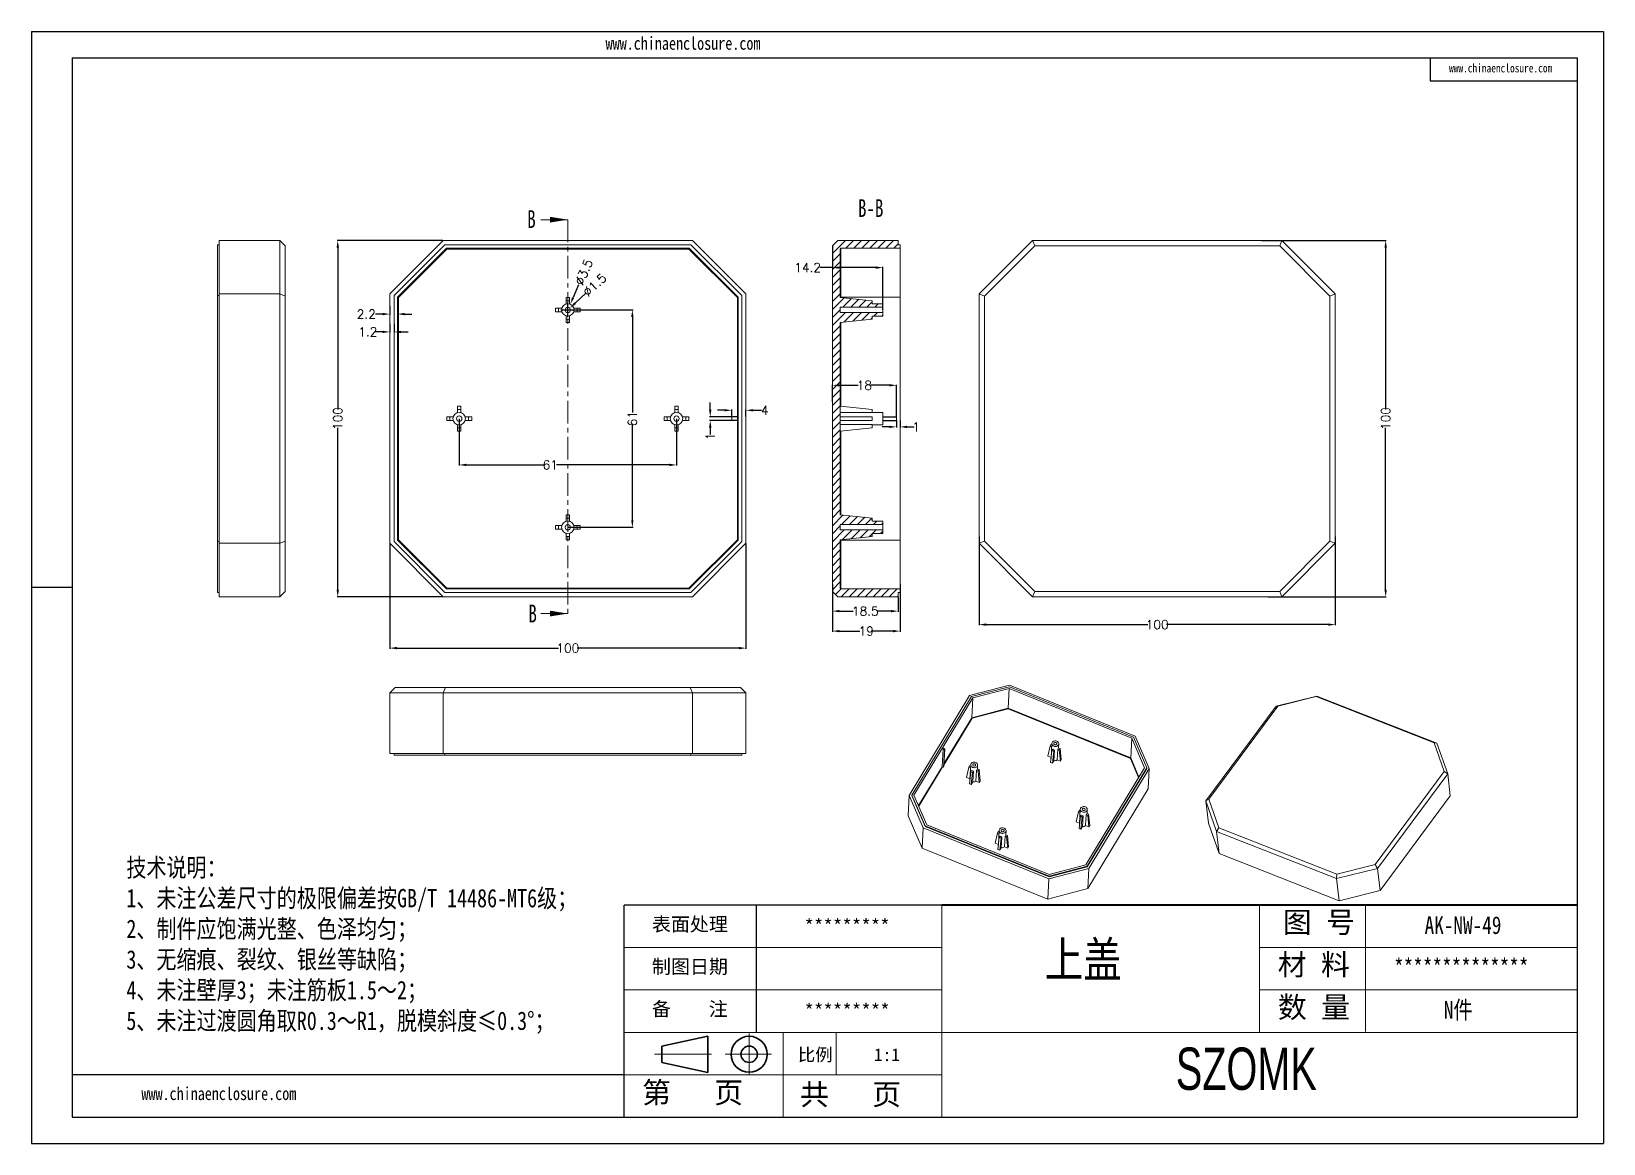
# Model space of a CAD drawing. Header units: inches. Extents: x 1584 to 2535, y 573 to 885.
# Drawn here: x 1584.3 to 2025.6, y 573 to 885 of the extents above; entities that cross this region are included whole.
import ezdxf

# ---------------------------------------------------------------- set-up
doc = ezdxf.new("R2010")
doc.units = ezdxf.units.IN
doc.linetypes.add('CENTER', pattern=[10.16, 6.35, -1.27, 1.27, -1.27])
doc.linetypes.add('CENTER2', pattern=[28.575, 19.05, -3.175, 3.175, -3.175])
doc.layers.add('10', color=7, linetype='Continuous')
doc.layers.add('文字', color=81, linetype='Continuous')
for name, color, linetype, lineweight in [('粗实线', 7, 'Continuous', 30), ('细实线', 3, 'Continuous', 9), ('细点划线', 2, 'CENTER2', 9)]:
    doc.layers.add(name, color=color, linetype=linetype, lineweight=lineweight)
doc.styles.add('SLDTEXTSTYLE6', font='TXT', dxfattribs={"width": 0.7})
doc.styles.get("Standard").update_dxf_attribs({"font": 'txt', "bigfont": 'gbcbig.shx'})
doc.styles.add('宋体', font='', dxfattribs={"width": 0.8, "height": 3.5})
doc.styles.add('长仿宋', font='', dxfattribs={"width": 0.7, "height": 4})
doc.styles.get('宋体').set_extended_font_data('SimSun')
doc.styles.get('长仿宋').set_extended_font_data('SimSun')
doc.dimstyles.new('2.5', dxfattribs={"dimtxt": 2.5, "dimasz": 2, "dimexe": 0.18, "dimexo": 0.0625, "dimgap": 0.09, "dimtad": 0, "dimdsep": 46, "dimtxsty": 'Standard', "dimcen": 2, "dimclrd": 3, "dimclre": 3, "dimadec": 0, "dimazin": 2, "dimtfac": 1, "dimtofl": 0, "dimtmove": 0, "dimatfit": 3, "dimfxl": 1, "dimtolj": 1, "dimtzin": 0, "dimarcsym": 0})

msp = doc.modelspace()

# ---------------------------------------------------------------- texts
at = {"color": 7, "linetype": 'Continuous', "char_height": 5, "attachment_point": 1, "style": 'SLDTEXTSTYLE6'}
for insert in [(1723.447, 834.872), (1723.778, 724.176)]:
    msp.add_mtext('B', dxfattribs=dict(at, insert=insert))
at = {"char_height": 3.90961, "width": 2222.03021, "attachment_point": 1}
for s, insert in [('{\\fSimHei|b0|i0|c134|p49;表面处理}', (1758.455, 636.454)), ('{\\fSimHei|b0|i0|c134|p49;*********}', (1801.276, 635.951)), ('{\\fSimHei|b0|i0|c134|p49;制图日期}', (1758.455, 624.566)), ('{\\fSimHei|b0|i0|c134|p49;备    注}', (1758.455, 612.677)), ('{\\fSimHei|b0|i0|c134|p49;*********}', (1801.276, 612.175))]:
    msp.add_mtext(s, dxfattribs=dict(at, insert=insert))
at = {"layer": '10', "color": 0, "insert": (1819.874, 837.957), "char_height": 5, "attachment_point": 2, "style": 'SLDTEXTSTYLE6'}
msp.add_mtext('B-B', dxfattribs=at)
at = {"layer": '文字', "color": 0, "attachment_point": 1, "style": '宋体'}
for s, insert, char_height, width in [('www.chinaenclosure.com', (1745.452, 883.522), 3.63249, 63.81928), ('www.chinaenclosure.com', (1982.225, 875.956), 2.42166, 42.54619), ('{\\H1.111x;技术说明：\\P1、未注公差尺寸的极限偏差按GB/T 14486-MT6级；\\P2、制件应饱满光整、色泽均匀；\\P3、无缩痕、裂纹、银丝等缺陷；\\P4、未注壁厚3；未注筋板1.5～2；\\P5、未注过渡圆角取R0.3～R1，脱模斜度≤0.3%%D；}', (1610.915, 653.002), 4.6438, 169.14288), ('{\\H1.111x;AK-NW-49}', (1975.378, 636.722), 4.45805, 51.54007), ('上盖', (1868.721, 629.565), 9.9068, 126.65459), ('{\\H1.111x;**************}', (1966.803, 624.834), 4.45805, 51.54007), ('{\\H1.111x;N件}', (1980.77, 612.946), 4.45805, 51.54007), ('www.chinaenclosure.com', (1615.138, 588.796), 3.63249, 63.81928)]:
    msp.add_mtext(s, dxfattribs=dict(at, insert=insert, char_height=char_height, width=width))
at = {"layer": '粗实线', "insert": (1905.537, 599.906), "char_height": 11.88813, "width": 133.31366, "attachment_point": 1, "style": '长仿宋'}
msp.add_mtext('{\\fSTXinwei|b0|i0|c134|p2;SZOMK}', dxfattribs=at)
at = {"layer": '细实线', "color": 7, "attachment_point": 1}
for s, insert, char_height, width in [('{\\fSimSun|b0|i0|c134|p54;图 号}', (1935.561, 638.023), 5.94407, 29.72033), ('{\\fSimSun|b0|i0|c134|p54;材 料   }', (1934.151, 626.135), 5.94407, 29.72033), ('{\\fSimSun|b0|i0|c134|p54;数 量}', (1934.18, 614.188), 5.94407, 26.85604), ('{\\fSimSun|b0|i0|c134|p54;比例}', (1799.443, 599.661), 3.56644, 15.65556), ('{\\fSimSun|b0|i0|c134|p54;1:1}', (1820.805, 599.661), 3.56644, 15.65556), ('{\\fSimSun|b0|i0|c134|p54;第   页}', (1755.704, 590.232), 5.94407, 44.5805), ('{\\fSimSun|b0|i0|c134|p54; 共   页}', (1796.01, 589.727), 5.94407, 44.5805)]:
    msp.add_mtext(s, dxfattribs=dict(at, insert=insert, char_height=char_height, width=width))

# ---------------------------------------------------------------- blocks, each defined once
blk = doc.blocks.new('*D42')
at = {"color": 3, "lineweight": -2}
for p, q in [((1684.86, 741.32), (1684.86, 711.8)), ((1784.86, 741.32), (1784.86, 711.8)), ((1686.86, 711.98), (1732.27, 711.98)), ((1782.86, 711.98), (1737.45, 711.98))]:
    blk.add_line(p, q, dxfattribs=at)
at = {"color": 3}
for points in [[(1686.86, 712.31), (1686.86, 711.65), (1684.86, 711.98)], [(1782.86, 712.31), (1782.86, 711.65), (1784.86, 711.98)]]:
    blk.add_solid(points, dxfattribs=at)
at = {"layer": 'Defpoints', "color": 0}
for p in [(1684.86, 741.38), (1784.86, 741.38), (1784.86, 711.98)]:
    blk.add_point(p, dxfattribs=at)
at = {"color": 0, "insert": (1734.86, 711.98), "char_height": 2.5, "attachment_point": 5}
blk.add_mtext('\\A1;100', dxfattribs=at)
blk = doc.blocks.new('*D43')
at = {"color": 3, "lineweight": -2}
for p, q in [((1699.8, 826.38), (1670.08, 826.38)), ((1670.26, 824.38), (1670.26, 778.97)), ((1670.26, 728.38), (1670.26, 773.79)), ((1699.8, 726.38), (1670.08, 726.38))]:
    blk.add_line(p, q, dxfattribs=at)
at = {"color": 3}
for points in [[(1669.93, 824.38), (1670.6, 824.38), (1670.26, 826.38)], [(1669.93, 728.38), (1670.6, 728.38), (1670.26, 726.38)]]:
    blk.add_solid(points, dxfattribs=at)
at = {"layer": 'Defpoints', "color": 0}
for p in [(1670.26, 826.38), (1699.86, 826.38), (1699.86, 726.38)]:
    blk.add_point(p, dxfattribs=at)
at = {"color": 0, "insert": (1670.26, 776.38), "char_height": 2.5, "attachment_point": 5, "rotation": 90}
blk.add_mtext('\\A1;100', dxfattribs=at)
blk = doc.blocks.new('*D44')
at = {"color": 3, "lineweight": -2}
for p, q in [((1684.86, 807.99), (1684.86, 805.53)), ((1687.06, 808.31), (1687.06, 805.53)), ((1682.86, 805.71), (1680.86, 805.71)), ((1689.06, 805.71), (1691.06, 805.71))]:
    blk.add_line(p, q, dxfattribs=at)
at = {"color": 3}
for points in [[(1682.86, 806.05), (1682.86, 805.38), (1684.86, 805.71)], [(1689.06, 806.05), (1689.06, 805.38), (1687.06, 805.71)]]:
    blk.add_solid(points, dxfattribs=at)
at = {"layer": 'Defpoints', "color": 0}
for p in [(1684.86, 808.05), (1687.06, 808.38), (1684.86, 805.71)]:
    blk.add_point(p, dxfattribs=at)
at = {"color": 0, "insert": (1678.27, 805.71), "char_height": 2.5, "attachment_point": 5}
blk.add_mtext('\\A1;2.2', dxfattribs=at)
blk = doc.blocks.new('*D45')
at = {"color": 3, "lineweight": -2}
for p, q in [((1682.86, 800.71), (1680.86, 800.71)), ((1684.86, 802.99), (1684.86, 800.53)), ((1686.06, 802.99), (1686.06, 800.53)), ((1688.06, 800.71), (1690.06, 800.71))]:
    blk.add_line(p, q, dxfattribs=at)
at = {"color": 3}
for points in [[(1682.86, 801.04), (1682.86, 800.38), (1684.86, 800.71)], [(1688.06, 801.04), (1688.06, 800.38), (1686.06, 800.71)]]:
    blk.add_solid(points, dxfattribs=at)
at = {"layer": 'Defpoints', "color": 0}
for p in [(1684.86, 803.05), (1684.86, 800.71), (1686.06, 803.05)]:
    blk.add_point(p, dxfattribs=at)
at = {"color": 0, "insert": (1678.69, 800.71), "char_height": 2.5, "attachment_point": 5}
blk.add_mtext('\\A1;1.2', dxfattribs=at)
blk = doc.blocks.new('*D46')
at = {"color": 3, "lineweight": -2}
for p, q in [((1704.36, 776.32), (1704.36, 763.21)), ((1765.36, 776.32), (1765.36, 763.21)), ((1706.36, 763.39), (1728.15, 763.39)), ((1763.36, 763.39), (1731.67, 763.39))]:
    blk.add_line(p, q, dxfattribs=at)
at = {"color": 3}
for points in [[(1706.36, 763.72), (1706.36, 763.06), (1704.36, 763.39)], [(1763.36, 763.72), (1763.36, 763.06), (1765.36, 763.39)]]:
    blk.add_solid(points, dxfattribs=at)
at = {"layer": 'Defpoints', "color": 0}
for p in [(1704.36, 776.38), (1765.36, 776.38), (1765.36, 763.39)]:
    blk.add_point(p, dxfattribs=at)
at = {"color": 0, "insert": (1729.91, 763.39), "char_height": 2.5, "attachment_point": 5}
blk.add_mtext('\\A1;61', dxfattribs=at)
blk = doc.blocks.new('*D47')
at = {"color": 3, "lineweight": -2}
for p, q in [((1734.92, 806.88), (1753.15, 806.88)), ((1752.97, 804.88), (1752.97, 778.14)), ((1752.97, 747.88), (1752.97, 774.63)), ((1734.92, 745.88), (1753.15, 745.88))]:
    blk.add_line(p, q, dxfattribs=at)
at = {"color": 3}
for points in [[(1752.63, 804.88), (1753.3, 804.88), (1752.97, 806.88)], [(1752.63, 747.88), (1753.3, 747.88), (1752.97, 745.88)]]:
    blk.add_solid(points, dxfattribs=at)
at = {"layer": 'Defpoints', "color": 0}
for p in [(1734.86, 806.88), (1752.97, 806.88), (1734.86, 745.88)]:
    blk.add_point(p, dxfattribs=at)
at = {"color": 0, "insert": (1752.97, 776.38), "char_height": 2.5, "attachment_point": 5, "rotation": 90}
blk.add_mtext('\\A1;61', dxfattribs=at)
blk = doc.blocks.new('*D48')
at = {"color": 3, "lineweight": -2}
for p, q in [((1737.85, 813.92), (1736.33, 810.33)), ((1734.86, 804.88), (1734.86, 808.88)), ((1732.86, 806.88), (1736.86, 806.88))]:
    blk.add_line(p, q, dxfattribs=at)
at = {"color": 3}
blk.add_solid([(1736.02, 810.46), (1736.63, 810.2), (1735.54, 808.49)], dxfattribs=at)
at = {"layer": 'Defpoints', "color": 0}
for p in [(1735.54, 808.49), (1734.17, 805.27)]:
    blk.add_point(p, dxfattribs=at)
at = {"color": 0, "insert": (1739.35, 817.46), "char_height": 2.5, "attachment_point": 5, "rotation": 66.9689}
blk.add_mtext('\\A1;∅3.5', dxfattribs=at)
blk = doc.blocks.new('*D49')
at = {"color": 3, "lineweight": -2}
for p, q in [((1734.86, 804.88), (1734.86, 808.88)), ((1739.89, 811.56), (1736.87, 808.76)), ((1732.86, 806.88), (1736.86, 806.88))]:
    blk.add_line(p, q, dxfattribs=at)
at = {"color": 3}
blk.add_solid([(1736.65, 809), (1737.1, 808.51), (1735.41, 807.39)], dxfattribs=at)
at = {"layer": 'Defpoints', "color": 0}
for p in [(1734.31, 806.37), (1735.41, 807.39)]:
    blk.add_point(p, dxfattribs=at)
at = {"color": 0, "insert": (1742.39, 813.89), "char_height": 2.5, "attachment_point": 5, "rotation": 42.9323}
blk.add_mtext('\\A1;∅1.5', dxfattribs=at)
blk = doc.blocks.new('*D50')
at = {"color": 3, "lineweight": -2}
for p, q in [((1809.11, 824.82), (1809.11, 818.58)), ((1809.11, 818.76), (1805.58, 818.76)), ((1821.31, 818.76), (1811.11, 818.76)), ((1823.31, 806.95), (1823.31, 818.94))]:
    blk.add_line(p, q, dxfattribs=at)
at = {"color": 3}
for points in [[(1811.11, 819.09), (1811.11, 818.42), (1809.11, 818.76)], [(1821.31, 819.09), (1821.31, 818.42), (1823.31, 818.76)]]:
    blk.add_solid(points, dxfattribs=at)
at = {"layer": 'Defpoints', "color": 0}
for p in [(1809.11, 824.88), (1823.31, 818.76), (1823.31, 806.88)]:
    blk.add_point(p, dxfattribs=at)
at = {"color": 0, "insert": (1802.16, 818.76), "char_height": 2.5, "attachment_point": 5}
blk.add_mtext('\\A1;14.2', dxfattribs=at)
blk = doc.blocks.new('*D51')
at = {"color": 3, "lineweight": -2}
for p, q in [((1809.11, 729.65), (1809.11, 722.18)), ((1827.61, 726.32), (1827.61, 722.18)), ((1811.11, 722.36), (1814.94, 722.36)), ((1825.61, 722.36), (1821.79, 722.36))]:
    blk.add_line(p, q, dxfattribs=at)
at = {"color": 3}
for points in [[(1811.11, 722.69), (1811.11, 722.03), (1809.11, 722.36)], [(1825.61, 722.69), (1825.61, 722.03), (1827.61, 722.36)]]:
    blk.add_solid(points, dxfattribs=at)
at = {"layer": 'Defpoints', "color": 0}
for p in [(1809.11, 729.72), (1827.61, 726.38), (1827.61, 722.36)]:
    blk.add_point(p, dxfattribs=at)
at = {"color": 0, "insert": (1818.36, 722.36), "char_height": 2.5, "attachment_point": 5}
blk.add_mtext('\\A1;18.5', dxfattribs=at)
blk = doc.blocks.new('*D52')
at = {"color": 3, "lineweight": -2}
for p, q in [((1809.11, 729.89), (1809.11, 716.57)), ((1828.11, 729.89), (1828.11, 716.57)), ((1811.11, 716.75), (1816.86, 716.75)), ((1826.11, 716.75), (1820.37, 716.75))]:
    blk.add_line(p, q, dxfattribs=at)
at = {"color": 3}
for points in [[(1811.11, 717.08), (1811.11, 716.41), (1809.11, 716.75)], [(1826.11, 717.08), (1826.11, 716.41), (1828.11, 716.75)]]:
    blk.add_solid(points, dxfattribs=at)
at = {"layer": 'Defpoints', "color": 0}
for p in [(1809.11, 729.95), (1828.11, 729.95), (1809.11, 716.75)]:
    blk.add_point(p, dxfattribs=at)
at = {"color": 0, "insert": (1818.61, 716.75), "char_height": 2.5, "attachment_point": 5}
blk.add_mtext('\\A1;19', dxfattribs=at)
blk = doc.blocks.new('*D53')
at = {"color": 3, "lineweight": -2}
for p, q in [((1850.31, 743.31), (1850.31, 718.39)), ((1950.31, 743.31), (1950.31, 718.39)), ((1852.31, 718.57), (1897.72, 718.57)), ((1948.31, 718.57), (1902.9, 718.57))]:
    blk.add_line(p, q, dxfattribs=at)
at = {"color": 3}
for points in [[(1852.31, 718.91), (1852.31, 718.24), (1850.31, 718.57)], [(1948.31, 718.91), (1948.31, 718.24), (1950.31, 718.57)]]:
    blk.add_solid(points, dxfattribs=at)
at = {"layer": 'Defpoints', "color": 0}
for p in [(1850.31, 743.37), (1950.31, 743.37), (1950.31, 718.57)]:
    blk.add_point(p, dxfattribs=at)
at = {"color": 0, "insert": (1900.31, 718.57), "char_height": 2.5, "attachment_point": 5}
blk.add_mtext('\\A1;100', dxfattribs=at)
blk = doc.blocks.new('*D54')
at = {"color": 3, "lineweight": -2}
for p, q in [((1929.6, 826.38), (1964.62, 826.38)), ((1964.44, 824.38), (1964.44, 778.97)), ((1964.44, 728.38), (1964.44, 773.79)), ((1931.32, 726.38), (1964.62, 726.38))]:
    blk.add_line(p, q, dxfattribs=at)
at = {"color": 3}
for points in [[(1964.11, 824.38), (1964.78, 824.38), (1964.44, 826.38)], [(1964.11, 728.38), (1964.78, 728.38), (1964.44, 726.38)]]:
    blk.add_solid(points, dxfattribs=at)
at = {"layer": 'Defpoints', "color": 0}
for p in [(1929.54, 826.38), (1964.44, 826.38), (1931.26, 726.38)]:
    blk.add_point(p, dxfattribs=at)
at = {"color": 0, "insert": (1964.44, 776.38), "char_height": 2.5, "attachment_point": 5, "rotation": 90}
blk.add_mtext('\\A1;100', dxfattribs=at)
blk = doc.blocks.new('*D86')
at = {"color": 3, "lineweight": -2}
for p, q in [((1780.8, 776.88), (1774.65, 776.88)), ((1774.83, 778.88), (1774.83, 780.88)), ((1780.8, 775.88), (1774.65, 775.88)), ((1774.83, 773.88), (1774.83, 771.88))]:
    blk.add_line(p, q, dxfattribs=at)
at = {"color": 3}
for points in [[(1774.5, 778.88), (1775.16, 778.88), (1774.83, 776.88)], [(1774.5, 773.88), (1775.16, 773.88), (1774.83, 775.88)]]:
    blk.add_solid(points, dxfattribs=at)
at = {"layer": 'Defpoints', "color": 0}
for p in [(1774.83, 776.88), (1780.86, 776.88), (1780.86, 775.88)]:
    blk.add_point(p, dxfattribs=at)
at = {"color": 0, "insert": (1774.83, 771.38), "char_height": 2.5, "attachment_point": 5, "rotation": 90}
blk.add_mtext('\\A1;1', dxfattribs=at)
blk = doc.blocks.new('*D87')
at = {"color": 3, "lineweight": -2}
for p, q in [((1778.86, 778.72), (1776.86, 778.72)), ((1780.86, 776.95), (1780.86, 778.9)), ((1784.86, 776.95), (1784.86, 778.9)), ((1786.86, 778.72), (1789.22, 778.72))]:
    blk.add_line(p, q, dxfattribs=at)
at = {"color": 3}
for points in [[(1778.86, 779.05), (1778.86, 778.39), (1780.86, 778.72)], [(1786.86, 779.05), (1786.86, 778.39), (1784.86, 778.72)]]:
    blk.add_solid(points, dxfattribs=at)
at = {"layer": 'Defpoints', "color": 0}
for p in [(1780.86, 776.88), (1784.86, 778.72), (1784.86, 776.88)]:
    blk.add_point(p, dxfattribs=at)
at = {"color": 0, "insert": (1790.15, 778.72), "char_height": 2.5, "attachment_point": 5}
blk.add_mtext('\\A1;4', dxfattribs=at)
blk = doc.blocks.new('*D88')
at = {"color": 3, "lineweight": -2}
for p, q in [((1809.11, 781.1), (1809.11, 785.9)), ((1811.11, 785.72), (1816.36, 785.72)), ((1825.11, 785.72), (1819.87, 785.72)), ((1827.11, 776.95), (1827.11, 785.9))]:
    blk.add_line(p, q, dxfattribs=at)
at = {"color": 3}
for points in [[(1811.11, 786.06), (1811.11, 785.39), (1809.11, 785.72)], [(1825.11, 786.06), (1825.11, 785.39), (1827.11, 785.72)]]:
    blk.add_solid(points, dxfattribs=at)
at = {"layer": 'Defpoints', "color": 0}
for p in [(1809.11, 785.72), (1809.11, 781.04), (1827.11, 776.88)]:
    blk.add_point(p, dxfattribs=at)
at = {"color": 0, "insert": (1818.11, 785.72), "char_height": 2.5, "attachment_point": 5}
blk.add_mtext('\\A1;18', dxfattribs=at)
blk = doc.blocks.new('*D89')
at = {"color": 3, "lineweight": -2}
for p, q in [((1825.11, 774.06), (1823.11, 774.06)), ((1827.11, 775.82), (1827.11, 773.88)), ((1828.11, 775.82), (1828.11, 773.88)), ((1830.11, 774.06), (1832.11, 774.06))]:
    blk.add_line(p, q, dxfattribs=at)
at = {"color": 3}
for points in [[(1825.11, 774.39), (1825.11, 773.73), (1827.11, 774.06)], [(1830.11, 774.39), (1830.11, 773.73), (1828.11, 774.06)]]:
    blk.add_solid(points, dxfattribs=at)
at = {"layer": 'Defpoints', "color": 0}
for p in [(1827.11, 775.88), (1828.11, 775.88), (1828.11, 774.06)]:
    blk.add_point(p, dxfattribs=at)
at = {"color": 0, "insert": (1832.62, 774.06), "char_height": 2.5, "attachment_point": 5}
blk.add_mtext('\\A1;1', dxfattribs=at)

# ---------------------------------------------------------------- dimensions: what is measured, and where the dimension line sits
for base, p1, p2, picture, middle in [((1670.264, 826.383), (1699.859, 726.383), (1699.859, 826.383), '*D43', (1670.264, 776.383)), ((1964.442, 826.383), (1931.26, 726.383), (1929.54, 826.383), '*D54', (1964.442, 776.383)), ((1752.965, 806.883), (1734.859, 745.883), (1734.859, 806.883), '*D47', (1752.965, 776.383))]:
    dim = msp.add_linear_dim(base=base, p1=p1, p2=p2, angle=90, dimstyle='2.5')
    dim.commit()
    dim.dimension.update_dxf_attribs({"geometry": picture, "text_midpoint": middle})
for p1, p2, picture, middle in [((1734.174, 805.273), (1735.544, 808.494), '*D48', (1739.354, 817.456)), ((1734.31, 806.373), (1735.408, 807.394), '*D49', (1742.392, 813.892))]:
    dim = msp.add_diameter_dim_2p(p1=p1, p2=p2, dimstyle='2.5')
    dim.commit()
    dim.dimension.update_dxf_attribs({"geometry": picture, "text_midpoint": middle, "dimtype": 163})
for base, p1, p2, picture, middle in [((1823.313, 818.758), (1809.113, 824.883), (1823.313, 806.883), '*D50', (1802.156, 818.758)), ((1784.859, 778.721), (1780.859, 776.883), (1784.859, 776.883), '*D87', (1790.147, 778.721)), ((1765.359, 763.39), (1704.359, 776.383), (1765.359, 776.383), '*D46', (1729.909, 763.39))]:
    dim = msp.add_linear_dim(base=base, p1=p1, p2=p2, dimstyle='2.5')
    dim.commit()
    dim.dimension.update_dxf_attribs({"geometry": picture, "text_midpoint": middle, "dimtype": 160})
for base, p1, p2, picture, middle in [((1684.859, 805.714), (1687.059, 808.375), (1684.859, 808.051), '*D44', (1678.269, 805.714)), ((1684.859, 800.711), (1686.059, 803.053), (1684.859, 803.053), '*D45', (1678.686, 800.711)), ((1809.113, 785.723), (1827.113, 776.883), (1809.113, 781.038), '*D88', (1818.113, 785.723)), ((1828.113, 774.06), (1827.113, 775.883), (1828.113, 775.883), '*D89', (1832.62, 774.06)), ((1950.31, 718.574), (1850.31, 743.375), (1950.31, 743.375), '*D53', (1900.31, 718.574)), ((1784.859, 711.979), (1684.859, 741.383), (1784.859, 741.383), '*D42', (1734.859, 711.979)), ((1809.113, 716.746), (1828.113, 729.949), (1809.113, 729.949), '*D52', (1818.613, 716.746)), ((1827.613, 722.36), (1809.113, 729.716), (1827.613, 726.383), '*D51', (1818.363, 722.36))]:
    dim = msp.add_linear_dim(base=base, p1=p1, p2=p2, dimstyle='2.5')
    dim.commit()
    dim.dimension.update_dxf_attribs({"geometry": picture, "text_midpoint": middle})
dim = msp.add_linear_dim(base=(1774.828, 776.883), p1=(1780.859, 775.883), p2=(1780.859, 776.883), angle=90, dimstyle='2.5')
dim.commit()
dim.dimension.update_dxf_attribs({"geometry": '*D86', "text_midpoint": (1774.828, 771.377), "dimtype": 160})

# ---------------------------------------------------------------- hatches: boundary and pattern name
at = {"linetype": 'Continuous', "lineweight": 0}
h = msp.add_hatch(dxfattribs=at)
h.set_pattern_fill('ANSI31', color=4, scale=0.5, style=0)
h.set_pattern_definition([(45, (30.957, -61.9507), (-1.122532, 1.122532), [])])
h.paths.add_polyline_path([(1823.313, 808.633), (1820.313, 808.633), (1820.313, 809.472), (1811.313, 810.383), (1811.313, 823.972), (1811.524, 824.183), (1828.113, 824.183), (1828.113, 825.183), (1827.613, 825.183), (1827.613, 826.383), (1810.613, 826.383), (1809.113, 824.883), (1809.113, 727.883), (1810.613, 726.383), (1827.613, 726.383), (1827.613, 727.583), (1828.113, 727.583), (1828.113, 728.583), (1811.524, 728.583), (1811.313, 728.795), (1811.313, 742.383), (1820.313, 743.295), (1820.313, 744.133), (1823.313, 744.133), (1823.313, 745.133), (1811.313, 745.133), (1811.313, 746.633), (1823.313, 746.633), (1823.313, 747.633), (1820.313, 747.633), (1820.313, 748.472), (1811.313, 749.383), (1811.313, 803.383), (1820.313, 804.295), (1820.313, 805.133), (1823.313, 805.133), (1823.313, 806.133), (1811.313, 806.133), (1811.313, 807.633), (1823.313, 807.633)], flags=0)

# ---------------------------------------------------------------- linework, layer by layer
for p, q in [((1584.268, 885.02), (2025.615, 885.02)), ((1584.268, 885.02), (1584.268, 572.957)), ((2025.615, 885.02), (2025.615, 572.957)), ((1595.689, 877.59), (2018.185, 877.59)), ((1595.689, 877.59), (1595.689, 580.387)), ((1976.907, 877.59), (1976.907, 871.14)), ((2018.185, 877.59), (2018.185, 580.387)), ((1976.907, 871.14), (2018.185, 871.14)), ((1782.448, 776.883), (1780.859, 776.883)), ((1823.313, 776.883), (1827.113, 776.883)), ((1782.448, 775.883), (1780.859, 775.883)), ((1823.313, 775.883), (1827.113, 775.883)), ((1595.689, 728.988), (1584.268, 728.988)), ((1584.268, 717.431), (1584.268, 572.957)), ((1839.863, 639.827), (1750.702, 639.827)), ((1750.702, 580.387), (1750.702, 639.827)), ((1787.853, 604.163), (1787.853, 639.827)), ((1750.702, 592.275), (1595.689, 592.275)), ((1595.689, 580.387), (2018.185, 580.387)), ((1584.268, 572.957), (2025.615, 572.957)), ((1584.268, 572.957), (1788.596, 572.957))]:
    msp.add_line(p, q)
at = {"color": 7, "linetype": 'Continuous', "lineweight": 0}
for p, q in [((1727.259, 832.205), (1734.859, 832.205)), ((1727.259, 721.675), (1734.859, 721.675))]:
    msp.add_line(p, q, dxfattribs=at)
at = {"color": 1, "linetype": 'CENTER', "lineweight": 0}
msp.add_line((1734.859, 832.205), (1734.859, 721.675), dxfattribs=at)
at = {"color": 7, "linetype": 'Continuous', "lineweight": 15}
for p, q in [((1637.004, 826.383), (1654.004, 826.383)), ((1637.004, 811.383), (1637.004, 826.383)), ((1654.004, 811.383), (1654.004, 826.383)), ((1654.004, 826.383), (1655.504, 824.883)), ((1699.859, 826.383), (1684.859, 811.383)), ((1769.859, 826.383), (1699.859, 826.383)), ((1784.859, 811.383), (1769.859, 826.383)), ((1810.613, 826.383), (1809.113, 824.883)), ((1810.613, 826.383), (1827.613, 826.383)), ((1827.613, 825.183), (1827.613, 826.383)), ((1850.31, 811.383), (1865.31, 826.383)), ((1865.31, 826.383), (1865.932, 824.883)), ((1865.31, 826.383), (1935.31, 826.383)), ((1935.31, 826.383), (1934.689, 824.883)), ((1935.31, 826.383), (1950.31, 811.383)), ((1637.004, 825.183), (1636.504, 825.183)), ((1636.504, 810.886), (1636.504, 825.183)), ((1655.504, 824.883), (1655.504, 810.762)), ((1700.356, 825.183), (1686.059, 810.886)), ((1700.77, 824.183), (1687.059, 810.472)), ((1687.27, 810.385), (1700.858, 823.972)), ((1769.362, 825.183), (1700.356, 825.183)), ((1768.948, 824.183), (1700.77, 824.183)), ((1700.77, 824.183), (1700.858, 823.972)), ((1700.858, 823.972), (1768.86, 823.972)), ((1768.948, 824.183), (1768.86, 823.972)), ((1768.86, 823.972), (1782.448, 810.385)), ((1782.659, 810.472), (1768.948, 824.183)), ((1783.659, 810.886), (1769.362, 825.183)), ((1809.113, 824.883), (1809.113, 727.883)), ((1811.524, 824.183), (1811.313, 823.972)), ((1811.313, 823.972), (1811.313, 810.383)), ((1811.524, 824.183), (1828.113, 824.183)), ((1811.524, 810.472), (1811.524, 824.183)), ((1828.113, 825.183), (1827.613, 825.183)), ((1828.113, 825.183), (1828.113, 824.183)), ((1828.113, 810.472), (1828.113, 824.183)), ((1865.932, 824.883), (1851.81, 810.762)), ((1934.689, 824.883), (1865.932, 824.883)), ((1948.81, 810.762), (1934.689, 824.883)), ((1637.004, 810.886), (1636.504, 810.886)), ((1636.504, 741.88), (1636.504, 810.886)), ((1637.004, 811.383), (1654.004, 811.383)), ((1637.004, 741.383), (1637.004, 811.383)), ((1655.504, 810.762), (1654.004, 811.383)), ((1654.004, 741.383), (1654.004, 811.383)), ((1655.504, 810.762), (1655.504, 742.005)), ((1684.859, 811.383), (1684.859, 741.383)), ((1686.059, 810.886), (1686.059, 741.88)), ((1687.059, 810.472), (1687.059, 742.295)), ((1687.059, 810.472), (1687.27, 810.385)), ((1687.27, 742.382), (1687.27, 810.385)), ((1735.359, 810.383), (1734.359, 810.383)), ((1734.359, 809.472), (1734.359, 810.383)), ((1734.359, 809.472), (1735.359, 809.472)), ((1734.359, 809.472), (1734.359, 808.56)), ((1735.359, 809.472), (1735.359, 810.383)), ((1735.359, 808.56), (1735.359, 809.472)), ((1782.448, 810.385), (1782.659, 810.472)), ((1782.448, 810.385), (1782.448, 742.382)), ((1782.659, 742.295), (1782.659, 810.472)), ((1783.659, 741.88), (1783.659, 810.886)), ((1784.859, 741.383), (1784.859, 811.383)), ((1811.313, 810.385), (1811.524, 810.472)), ((1811.313, 810.383), (1820.313, 809.472)), ((1828.113, 810.472), (1811.524, 810.472)), ((1811.524, 810.362), (1811.524, 810.472)), ((1820.313, 808.633), (1820.313, 809.472)), ((1820.313, 808.633), (1823.313, 808.633)), ((1823.313, 807.633), (1823.313, 808.633)), ((1828.113, 742.295), (1828.113, 810.472)), ((1850.31, 741.383), (1850.31, 811.383)), ((1851.81, 810.762), (1850.31, 811.383)), ((1851.81, 810.762), (1851.81, 742.005)), ((1950.31, 811.383), (1948.81, 810.762)), ((1948.81, 742.005), (1948.81, 810.762)), ((1950.31, 811.383), (1950.31, 741.383)), ((1731.359, 807.383), (1731.359, 806.383)), ((1732.27, 807.383), (1731.359, 807.383)), ((1732.27, 806.383), (1731.359, 806.383)), ((1732.27, 806.383), (1732.27, 807.383)), ((1733.182, 807.383), (1732.27, 807.383)), ((1732.27, 806.383), (1733.182, 806.383)), ((1734.359, 805.206), (1734.359, 804.295)), ((1735.359, 804.295), (1734.359, 804.295)), ((1734.359, 804.295), (1734.359, 803.383)), ((1734.359, 803.383), (1735.359, 803.383)), ((1735.359, 804.295), (1735.359, 805.206)), ((1735.359, 804.295), (1735.359, 803.383)), ((1737.448, 807.383), (1736.536, 807.383)), ((1736.536, 806.383), (1737.448, 806.383)), ((1737.448, 807.383), (1737.448, 806.383)), ((1737.448, 807.383), (1738.359, 807.383)), ((1737.448, 806.383), (1738.359, 806.383)), ((1738.359, 806.383), (1738.359, 807.383)), ((1811.313, 807.633), (1823.313, 807.633)), ((1811.313, 807.633), (1811.313, 806.133)), ((1823.313, 806.133), (1811.313, 806.133)), ((1820.313, 804.295), (1811.313, 803.383)), ((1811.313, 803.383), (1811.313, 749.383)), ((1811.524, 779.862), (1811.524, 803.405)), ((1823.313, 805.133), (1820.313, 805.133)), ((1820.313, 804.295), (1820.313, 805.133)), ((1823.313, 806.133), (1823.313, 807.633)), ((1823.313, 805.133), (1823.313, 806.133)), ((1700.859, 776.883), (1700.859, 775.883)), ((1701.77, 776.883), (1700.859, 776.883)), ((1701.77, 775.883), (1701.77, 776.883)), ((1702.682, 776.883), (1701.77, 776.883)), ((1704.859, 779.883), (1703.859, 779.883)), ((1703.859, 778.972), (1703.859, 779.883)), ((1703.859, 778.972), (1703.859, 778.06)), ((1703.859, 778.972), (1704.859, 778.972)), ((1704.859, 778.972), (1704.859, 779.883)), ((1704.859, 778.06), (1704.859, 778.972)), ((1706.948, 776.883), (1706.036, 776.883)), ((1706.948, 776.883), (1706.948, 775.883)), ((1706.948, 776.883), (1707.859, 776.883)), ((1707.859, 775.883), (1707.859, 776.883)), ((1761.859, 776.883), (1761.859, 775.883)), ((1762.77, 776.883), (1761.859, 776.883)), ((1762.77, 775.883), (1762.77, 776.883)), ((1763.682, 776.883), (1762.77, 776.883)), ((1764.859, 778.972), (1764.859, 779.883)), ((1765.859, 779.883), (1764.859, 779.883)), ((1764.859, 778.972), (1765.859, 778.972)), ((1764.859, 778.972), (1764.859, 778.06)), ((1765.859, 778.972), (1765.859, 779.883)), ((1765.859, 778.06), (1765.859, 778.972)), ((1767.948, 776.883), (1767.036, 776.883)), ((1767.948, 776.883), (1767.948, 775.883)), ((1767.948, 776.883), (1768.859, 776.883)), ((1768.859, 775.883), (1768.859, 776.883)), ((1780.859, 775.883), (1780.859, 776.883)), ((1820.313, 778.972), (1811.313, 779.883)), ((1811.313, 778.06), (1820.313, 778.06)), ((1820.313, 776.883), (1811.313, 776.883)), ((1820.313, 778.972), (1820.313, 778.06)), ((1823.313, 778.133), (1820.313, 778.133)), ((1820.313, 775.883), (1820.313, 776.883)), ((1823.313, 778.133), (1823.313, 774.633)), ((1827.113, 775.883), (1827.113, 776.883)), ((1701.77, 775.883), (1700.859, 775.883)), ((1701.77, 775.883), (1702.682, 775.883)), ((1703.859, 774.706), (1703.859, 773.795)), ((1704.859, 773.795), (1703.859, 773.795)), ((1703.859, 773.795), (1703.859, 772.883)), ((1703.859, 772.883), (1704.859, 772.883)), ((1704.859, 773.795), (1704.859, 774.706)), ((1704.859, 773.795), (1704.859, 772.883)), ((1706.036, 775.883), (1706.948, 775.883)), ((1706.948, 775.883), (1707.859, 775.883)), ((1762.77, 775.883), (1761.859, 775.883)), ((1762.77, 775.883), (1763.682, 775.883)), ((1764.859, 774.706), (1764.859, 773.795)), ((1765.859, 773.795), (1764.859, 773.795)), ((1764.859, 773.795), (1764.859, 772.883)), ((1764.859, 772.883), (1765.859, 772.883)), ((1765.859, 773.795), (1765.859, 774.706)), ((1765.859, 773.795), (1765.859, 772.883)), ((1767.036, 775.883), (1767.948, 775.883)), ((1767.948, 775.883), (1768.859, 775.883)), ((1820.313, 775.883), (1811.313, 775.883)), ((1820.313, 774.706), (1811.313, 774.706)), ((1820.313, 773.795), (1811.313, 772.883)), ((1811.524, 749.362), (1811.524, 772.905)), ((1820.313, 774.706), (1820.313, 773.795)), ((1820.313, 774.633), (1823.313, 774.633)), ((1731.359, 746.383), (1731.359, 745.383)), ((1732.27, 746.383), (1731.359, 746.383)), ((1733.182, 746.383), (1732.27, 746.383)), ((1732.27, 745.383), (1732.27, 746.383)), ((1734.359, 748.472), (1734.359, 749.383)), ((1735.359, 749.383), (1734.359, 749.383)), ((1734.359, 748.472), (1735.359, 748.472)), ((1734.359, 748.472), (1734.359, 747.56)), ((1735.359, 748.472), (1735.359, 749.383)), ((1735.359, 747.56), (1735.359, 748.472)), ((1737.448, 746.383), (1736.536, 746.383)), ((1737.448, 746.383), (1737.448, 745.383)), ((1737.448, 746.383), (1738.359, 746.383)), ((1738.359, 745.383), (1738.359, 746.383)), ((1811.313, 749.383), (1820.313, 748.472)), ((1811.313, 746.633), (1823.313, 746.633)), ((1811.313, 746.633), (1811.313, 745.133)), ((1820.313, 747.633), (1820.313, 748.472)), ((1820.313, 747.633), (1823.313, 747.633)), ((1823.313, 746.633), (1823.313, 747.633)), ((1823.313, 745.133), (1823.313, 746.633)), ((1637.004, 741.88), (1636.504, 741.88)), ((1636.504, 727.583), (1636.504, 741.88)), ((1655.504, 742.005), (1654.004, 741.383)), ((1655.504, 742.005), (1655.504, 727.883)), ((1686.059, 741.88), (1700.356, 727.583)), ((1687.059, 742.295), (1687.27, 742.382)), ((1687.059, 742.295), (1700.77, 728.583)), ((1700.858, 728.795), (1687.27, 742.382)), ((1732.27, 745.383), (1731.359, 745.383)), ((1732.27, 745.383), (1733.182, 745.383)), ((1734.359, 744.206), (1734.359, 743.295)), ((1735.359, 743.295), (1734.359, 743.295)), ((1734.359, 743.295), (1734.359, 742.383)), ((1734.359, 742.383), (1735.359, 742.383)), ((1735.359, 743.295), (1735.359, 744.206)), ((1735.359, 743.295), (1735.359, 742.383)), ((1736.536, 745.383), (1737.448, 745.383)), ((1737.448, 745.383), (1738.359, 745.383)), ((1782.448, 742.382), (1768.86, 728.795)), ((1768.948, 728.583), (1782.659, 742.295)), ((1769.362, 727.583), (1783.659, 741.88)), ((1782.448, 742.382), (1782.659, 742.295)), ((1823.313, 745.133), (1811.313, 745.133)), ((1820.313, 743.295), (1811.313, 742.383)), ((1811.313, 742.383), (1811.313, 728.795)), ((1811.313, 742.382), (1811.524, 742.295)), ((1811.524, 742.295), (1811.524, 742.405)), ((1811.524, 728.583), (1811.524, 742.295)), ((1828.113, 742.295), (1811.524, 742.295)), ((1823.313, 744.133), (1820.313, 744.133)), ((1820.313, 743.295), (1820.313, 744.133)), ((1823.313, 744.133), (1823.313, 745.133)), ((1828.113, 728.583), (1828.113, 742.295)), ((1851.81, 742.005), (1850.31, 741.383)), ((1851.81, 742.005), (1865.932, 727.883)), ((1934.689, 727.883), (1948.81, 742.005)), ((1950.31, 741.383), (1948.81, 742.005)), ((1637.004, 741.383), (1654.004, 741.383)), ((1637.004, 726.383), (1637.004, 741.383)), ((1654.004, 726.383), (1654.004, 741.383)), ((1684.859, 741.383), (1699.859, 726.383)), ((1769.859, 726.383), (1784.859, 741.383)), ((1865.31, 726.383), (1850.31, 741.383)), ((1950.31, 741.383), (1935.31, 726.383)), ((1700.858, 728.795), (1700.77, 728.583)), ((1700.77, 728.583), (1768.948, 728.583)), ((1768.86, 728.795), (1700.858, 728.795)), ((1768.86, 728.795), (1768.948, 728.583)), ((1811.313, 728.795), (1811.524, 728.583)), ((1828.113, 728.583), (1811.524, 728.583)), ((1828.113, 728.583), (1828.113, 727.583)), ((1637.004, 727.583), (1636.504, 727.583)), ((1637.004, 726.383), (1654.004, 726.383)), ((1655.504, 727.883), (1654.004, 726.383)), ((1699.859, 726.383), (1769.859, 726.383)), ((1700.356, 727.583), (1769.362, 727.583)), ((1809.113, 727.883), (1810.613, 726.383)), ((1827.613, 726.383), (1810.613, 726.383)), ((1827.613, 727.583), (1828.113, 727.583)), ((1827.613, 726.383), (1827.613, 727.583)), ((1865.932, 727.883), (1865.31, 726.383)), ((1935.31, 726.383), (1865.31, 726.383)), ((1865.932, 727.883), (1934.689, 727.883)), ((1934.689, 727.883), (1935.31, 726.383)), ((1684.859, 699.43), (1686.359, 700.93)), ((1699.859, 699.43), (1684.859, 699.43)), ((1684.859, 682.43), (1684.859, 699.43)), ((1686.359, 700.93), (1700.48, 700.93)), ((1699.859, 699.43), (1700.48, 700.93)), ((1769.859, 699.43), (1699.859, 699.43)), ((1699.859, 682.43), (1699.859, 699.43)), ((1700.48, 700.93), (1769.238, 700.93)), ((1769.859, 699.43), (1769.238, 700.93)), ((1769.238, 700.93), (1783.359, 700.93)), ((1784.859, 699.43), (1769.859, 699.43)), ((1769.859, 682.43), (1769.859, 699.43)), ((1783.359, 700.93), (1784.859, 699.43)), ((1784.859, 682.43), (1784.859, 699.43)), ((1847.652, 698.638), (1830.682, 670.639)), ((1848.146, 698.36), (1831.417, 670.76)), ((1848.55, 697.99), (1832.022, 670.721)), ((1858.855, 701.566), (1847.652, 698.638)), ((1858.824, 701.151), (1848.146, 698.36)), ((1848.55, 697.99), (1848.236, 692.446)), ((1858.791, 700.666), (1848.55, 697.99)), ((1858.791, 700.666), (1858.477, 695.122)), ((1893.183, 686.707), (1858.791, 700.666)), ((1893.634, 687.022), (1858.824, 701.151)), ((1894.167, 687.233), (1858.855, 701.566)), ((1933.663, 695.675), (1945.12, 698.533)), ((1944.932, 698.394), (1934.145, 695.703)), ((1945.12, 698.533), (1944.932, 698.394)), ((1978.066, 685.376), (1944.932, 698.394)), ((1945.12, 698.533), (1978.854, 685.28)), ((1858.477, 695.122), (1848.236, 692.446)), ((1848.317, 692.297), (1858.466, 694.949)), ((1858.466, 694.949), (1858.477, 695.122)), ((1858.466, 694.949), (1892.77, 681.025)), ((1892.869, 681.163), (1858.477, 695.122)), ((1913.928, 669.085), (1933.663, 695.675)), ((1934.145, 695.703), (1914.761, 669.585)), ((1934.145, 695.703), (1933.663, 695.675)), ((1840.471, 679.35), (1848.317, 692.297)), ((1848.236, 692.446), (1840.488, 679.663)), ((1848.317, 692.297), (1848.236, 692.446)), ((1870.218, 684.49), (1869.588, 681.669)), ((1870.218, 684.49), (1870.461, 684.89)), ((1870.218, 684.49), (1870.672, 684.306)), ((1870.7, 684.793), (1870.461, 684.89)), ((1870.724, 685.218), (1870.496, 681.208)), ((1872.619, 684.014), (1872.68, 685.107)), ((1893.183, 686.707), (1892.869, 681.163)), ((1896.776, 678.415), (1893.183, 686.707)), ((1897.381, 678.376), (1893.634, 687.022)), ((1898.097, 678.162), (1894.167, 687.233)), ((1980.89, 677.338), (1978.066, 685.376)), ((1978.854, 685.28), (1978.066, 685.376)), ((1978.854, 685.28), (1981.853, 676.742)), ((1699.859, 682.43), (1684.859, 682.43)), ((1686.059, 682.43), (1686.059, 681.93)), ((1700.356, 681.93), (1686.059, 681.93)), ((1769.859, 682.43), (1699.859, 682.43)), ((1700.356, 682.43), (1700.356, 681.93)), ((1769.362, 681.93), (1700.356, 681.93)), ((1769.362, 682.43), (1769.362, 681.93)), ((1783.659, 681.93), (1769.362, 681.93)), ((1784.859, 682.43), (1769.859, 682.43)), ((1783.659, 682.43), (1783.659, 681.93)), ((1840.195, 683.711), (1839.912, 678.712)), ((1840.314, 683.907), (1840.195, 683.711)), ((1840.601, 683.546), (1840.195, 683.711)), ((1840.719, 683.742), (1840.314, 683.907)), ((1840.601, 683.547), (1840.317, 678.547)), ((1840.719, 683.742), (1840.436, 678.743)), ((1840.719, 683.742), (1840.601, 683.546)), ((1869.588, 681.669), (1870.502, 681.298)), ((1870.766, 683.227), (1870.374, 679.855)), ((1870.374, 679.855), (1870.879, 679.65)), ((1870.986, 683.592), (1870.766, 683.227)), ((1871.27, 683.022), (1870.766, 683.227)), ((1871.27, 683.022), (1870.879, 679.65)), ((1870.879, 679.65), (1871.321, 680.379)), ((1871.27, 683.022), (1871.491, 683.387)), ((1871.321, 680.379), (1871.491, 683.387)), ((1872.37, 683.617), (1872.2, 680.609)), ((1872.2, 680.609), (1873.119, 680.236)), ((1872.37, 683.617), (1872.83, 683.43)), ((1873.072, 683.83), (1872.612, 684.017)), ((1873.072, 683.83), (1872.83, 683.43)), ((1872.83, 683.43), (1873.119, 680.236)), ((1873.072, 683.83), (1873.362, 680.636)), ((1873.119, 680.236), (1873.362, 680.636)), ((1892.77, 681.025), (1892.869, 681.163)), ((1892.77, 681.025), (1895.099, 675.649)), ((1895.192, 675.802), (1892.869, 681.163)), ((1839.912, 678.712), (1833.292, 667.79)), ((1833.364, 667.625), (1840.05, 678.656)), ((1840.317, 678.547), (1839.912, 678.712)), ((1840.436, 678.743), (1840.317, 678.547)), ((1847.439, 678.536), (1846.808, 675.715)), ((1846.808, 675.715), (1847.722, 675.344)), ((1847.439, 678.536), (1847.681, 678.936)), ((1847.439, 678.536), (1847.892, 678.352)), ((1847.986, 677.273), (1847.594, 673.901)), ((1847.92, 678.839), (1847.681, 678.936)), ((1847.944, 679.264), (1847.717, 675.254)), ((1848.207, 677.638), (1847.986, 677.273)), ((1848.49, 677.068), (1847.986, 677.273)), ((1848.49, 677.068), (1848.099, 673.696)), ((1848.49, 677.068), (1848.711, 677.433)), ((1848.541, 674.425), (1848.711, 677.433)), ((1849.59, 677.663), (1849.42, 674.655)), ((1849.59, 677.663), (1850.05, 677.476)), ((1850.293, 677.876), (1849.833, 678.063)), ((1849.839, 678.06), (1849.901, 679.153)), ((1850.293, 677.876), (1850.05, 677.476)), ((1850.05, 677.476), (1850.34, 674.281)), ((1850.293, 677.876), (1850.582, 674.681)), ((1880.248, 651.146), (1896.776, 678.415)), ((1880.643, 650.609), (1897.371, 678.209)), ((1880.652, 650.776), (1897.381, 678.376)), ((1881.127, 650.164), (1898.097, 678.162)), ((1897.371, 678.209), (1897.381, 678.376)), ((1898.097, 678.162), (1897.775, 672.48)), ((1961.506, 651.22), (1980.89, 677.338)), ((1981.853, 676.742), (1962.119, 650.152)), ((1981.853, 676.742), (1980.89, 677.338)), ((1982.591, 670.532), (1981.853, 676.742)), ((1847.594, 673.901), (1848.099, 673.696)), ((1848.099, 673.696), (1848.541, 674.425)), ((1849.42, 674.655), (1850.34, 674.281)), ((1850.34, 674.281), (1850.582, 674.681)), ((1880.806, 644.482), (1897.775, 672.48)), ((1830.682, 670.639), (1830.36, 664.958)), ((1830.682, 670.639), (1834.613, 661.569)), ((1831.408, 670.593), (1831.417, 670.76)), ((1831.408, 670.593), (1835.154, 661.947)), ((1831.417, 670.76), (1835.164, 662.114)), ((1832.022, 670.721), (1835.615, 662.429)), ((1878.21, 666.046), (1878.453, 666.446)), ((1878.691, 666.349), (1878.453, 666.446)), ((1878.716, 666.774), (1878.488, 662.764)), ((1880.61, 665.57), (1880.672, 666.663)), ((1914.761, 669.585), (1913.928, 669.085)), ((1916.928, 660.547), (1913.928, 669.085)), ((1914.666, 662.874), (1913.928, 669.085)), ((1914.761, 669.585), (1917.585, 661.547)), ((1982.591, 670.532), (1962.856, 643.942)), ((1830.36, 664.958), (1834.291, 655.887)), ((1835.154, 661.947), (1835.164, 662.114)), ((1835.164, 662.114), (1869.974, 647.985)), ((1835.615, 662.429), (1870.007, 648.469)), ((1878.21, 666.046), (1877.58, 663.225)), ((1877.58, 663.225), (1878.493, 662.854)), ((1878.21, 666.046), (1878.664, 665.862)), ((1878.757, 664.783), (1878.366, 661.411)), ((1878.978, 665.148), (1878.757, 664.783)), ((1879.262, 664.578), (1878.757, 664.783)), ((1879.262, 664.578), (1878.871, 661.206)), ((1879.262, 664.578), (1879.483, 664.943)), ((1879.312, 661.935), (1879.483, 664.943)), ((1880.362, 665.173), (1880.192, 662.165)), ((1880.192, 662.165), (1881.111, 661.791)), ((1880.362, 665.173), (1880.822, 664.986)), ((1881.064, 665.386), (1880.604, 665.573)), ((1881.064, 665.386), (1880.822, 664.986)), ((1880.822, 664.986), (1881.111, 661.791)), ((1881.064, 665.386), (1881.354, 662.191)), ((1881.111, 661.791), (1881.354, 662.191)), ((1917.665, 654.337), (1914.666, 662.874)), ((1834.613, 661.569), (1834.291, 655.887)), ((1834.613, 661.569), (1869.924, 647.236)), ((1835.154, 661.947), (1869.964, 647.818)), ((1855.43, 660.092), (1854.8, 657.271)), ((1855.43, 660.092), (1855.673, 660.492)), ((1855.43, 660.092), (1855.884, 659.908)), ((1855.978, 658.829), (1855.586, 655.456)), ((1855.912, 660.395), (1855.673, 660.492)), ((1855.936, 660.82), (1855.709, 656.809)), ((1856.199, 659.194), (1855.978, 658.829)), ((1856.482, 658.624), (1855.978, 658.829)), ((1856.482, 658.624), (1856.091, 655.252)), ((1856.482, 658.624), (1856.703, 658.989)), ((1856.533, 655.981), (1856.703, 658.989)), ((1857.582, 659.219), (1857.412, 656.211)), ((1857.582, 659.219), (1858.042, 659.032)), ((1858.284, 659.432), (1857.825, 659.619)), ((1857.831, 659.616), (1857.893, 660.709)), ((1858.284, 659.432), (1858.042, 659.032)), ((1858.042, 659.032), (1858.331, 655.837)), ((1858.284, 659.432), (1858.574, 656.237)), ((1878.366, 661.411), (1878.871, 661.206)), ((1878.871, 661.206), (1879.312, 661.935)), ((1917.585, 661.547), (1916.928, 660.547)), ((1950.661, 647.294), (1916.928, 660.547)), ((1917.665, 654.337), (1916.928, 660.547)), ((1917.585, 661.547), (1950.72, 648.53)), ((1834.291, 655.887), (1869.602, 641.554)), ((1854.8, 657.271), (1855.714, 656.9)), ((1855.586, 655.456), (1856.091, 655.252)), ((1856.091, 655.252), (1856.533, 655.981)), ((1857.412, 656.211), (1858.331, 655.837)), ((1858.331, 655.837), (1858.574, 656.237)), ((1951.399, 641.084), (1917.665, 654.337)), ((1869.924, 647.236), (1881.127, 650.164)), ((1869.964, 647.818), (1880.643, 650.609)), ((1869.974, 647.985), (1880.652, 650.776)), ((1870.007, 648.469), (1880.248, 651.146)), ((1880.643, 650.609), (1880.652, 650.776)), ((1881.127, 650.164), (1880.806, 644.482)), ((1962.119, 650.152), (1950.661, 647.294)), ((1950.72, 648.53), (1961.506, 651.22)), ((1962.119, 650.152), (1961.506, 651.22)), ((1962.856, 643.942), (1962.119, 650.152)), ((1869.924, 647.236), (1869.602, 641.554)), ((1869.602, 641.554), (1880.806, 644.482)), ((1869.964, 647.818), (1869.974, 647.985)), ((1950.72, 648.53), (1950.661, 647.294)), ((1951.399, 641.084), (1950.661, 647.294)), ((1962.856, 643.942), (1951.399, 641.084))]:
    msp.add_line(p, q, dxfattribs=at)
at = {"color": 7, "linetype": 'Continuous', "lineweight": 15, "flags": 128}
for points in [[(1872.585, 684.804), (1872.665, 684.998), (1872.679, 685.202), (1872.626, 685.404), (1872.511, 685.59), (1872.34, 685.746), (1872.126, 685.863), (1871.883, 685.932), (1871.628, 685.948), (1871.378, 685.911), (1871.15, 685.823), (1870.959, 685.69), (1870.819, 685.521), (1870.74, 685.328), (1870.725, 685.123), (1870.778, 684.921), (1870.893, 684.736), (1871.064, 684.579), (1871.278, 684.463), (1871.521, 684.394), (1871.776, 684.377), (1872.026, 684.415), (1872.254, 684.503), (1872.445, 684.636), (1872.585, 684.804)], [(1872.08, 685.009), (1872.121, 685.136), (1872.098, 685.266), (1872.015, 685.381), (1871.884, 685.463), (1871.725, 685.499), (1871.563, 685.484), (1871.422, 685.419), (1871.324, 685.316), (1871.283, 685.19), (1871.306, 685.059), (1871.389, 684.944), (1871.52, 684.863), (1871.679, 684.827), (1871.841, 684.842), (1871.982, 684.906), (1872.08, 685.009)], [(1849.347, 679.909), (1849.104, 679.978), (1848.848, 679.994), (1848.598, 679.957), (1848.37, 679.869), (1848.179, 679.736), (1848.04, 679.567), (1847.96, 679.374), (1847.946, 679.169), (1847.998, 678.967), (1848.114, 678.782), (1848.284, 678.625), (1848.498, 678.509), (1848.741, 678.44), (1848.996, 678.423), (1849.247, 678.46), (1849.475, 678.548), (1849.665, 678.681), (1849.805, 678.85), (1849.885, 679.044), (1849.899, 679.248), (1849.847, 679.45), (1849.731, 679.636), (1849.561, 679.792), (1849.347, 679.909)], [(1849.104, 679.509), (1848.946, 679.545), (1848.783, 679.529), (1848.642, 679.465), (1848.544, 679.362), (1848.503, 679.236), (1848.526, 679.105), (1848.61, 678.99), (1848.741, 678.909), (1848.899, 678.873), (1849.061, 678.888), (1849.202, 678.952), (1849.301, 679.055), (1849.341, 679.182), (1849.318, 679.312), (1849.235, 679.427), (1849.104, 679.509)], [(1879.27, 666.019), (1879.513, 665.95), (1879.768, 665.933), (1880.018, 665.97), (1880.246, 666.058), (1880.437, 666.191), (1880.577, 666.36), (1880.656, 666.554), (1880.671, 666.758), (1880.618, 666.96), (1880.503, 667.146), (1880.332, 667.302), (1880.118, 667.419), (1879.875, 667.488), (1879.62, 667.504), (1879.37, 667.467), (1879.142, 667.379), (1878.951, 667.246), (1878.811, 667.077), (1878.731, 666.884), (1878.717, 666.679), (1878.77, 666.477), (1878.885, 666.292), (1879.056, 666.135), (1879.27, 666.019)], [(1879.512, 666.419), (1879.671, 666.383), (1879.833, 666.398), (1879.974, 666.462), (1880.072, 666.565), (1880.113, 666.692), (1880.09, 666.822), (1880.007, 666.937), (1879.876, 667.019), (1879.717, 667.055), (1879.555, 667.039), (1879.414, 666.975), (1879.316, 666.872), (1879.275, 666.746), (1879.298, 666.615), (1879.381, 666.5), (1879.512, 666.419)], [(1856.031, 661.123), (1855.952, 660.929), (1855.938, 660.725), (1855.99, 660.523), (1856.105, 660.338), (1856.276, 660.181), (1856.49, 660.065), (1856.733, 659.996), (1856.988, 659.979), (1857.239, 660.016), (1857.467, 660.104), (1857.657, 660.237), (1857.797, 660.406), (1857.877, 660.6), (1857.891, 660.804), (1857.838, 661.006), (1857.723, 661.192), (1857.553, 661.348), (1857.339, 661.464), (1857.096, 661.533), (1856.84, 661.55), (1856.59, 661.513), (1856.362, 661.425), (1856.171, 661.292), (1856.031, 661.123)], [(1856.536, 660.918), (1856.495, 660.792), (1856.518, 660.661), (1856.602, 660.546), (1856.732, 660.465), (1856.891, 660.429), (1857.053, 660.444), (1857.194, 660.508), (1857.293, 660.611), (1857.333, 660.737), (1857.31, 660.868), (1857.227, 660.983), (1857.096, 661.065), (1856.937, 661.1), (1856.775, 661.085), (1856.634, 661.021), (1856.536, 660.918)]]:
    msp.add_lwpolyline(points, dxfattribs=at)
at = {"color": 7, "linetype": 'Continuous', "lineweight": 15}
for centre, radius in [((1734.859, 806.883), 1.75), ((1734.859, 806.883), 0.75), ((1704.359, 776.383), 1.75), ((1704.359, 776.383), 0.75), ((1765.359, 776.383), 1.75), ((1765.359, 776.383), 0.75), ((1734.859, 745.883), 1.75), ((1734.859, 745.883), 0.75)]:
    msp.add_circle(centre, radius, dxfattribs=at)
for centre, radius, start, end in [((1871.132, 681.172), 0.636, 176.78579, 192.63994), ((1871.645, 684.492), 1.115, 233.78072, 262.03544), ((1871.504, 681.472), 1.109, 260.45602, 308.84034), ((1871.911, 684.168), 0.717, 309.75218, 347.8078), ((1848.866, 678.537), 1.115, 233.78072, 262.03544), ((1849.132, 678.214), 0.717, 309.75218, 347.8078), ((1848.352, 675.218), 0.636, 176.78579, 192.63994), ((1848.725, 675.518), 1.109, 260.45602, 308.84034), ((1879.124, 662.728), 0.636, 176.78579, 192.63994), ((1879.637, 666.047), 1.115, 233.78072, 262.03544), ((1879.496, 663.028), 1.109, 260.45602, 308.84034), ((1879.903, 665.724), 0.717, 309.75218, 347.8078), ((1856.858, 660.093), 1.115, 233.78072, 262.03544), ((1857.124, 659.77), 0.717, 309.75218, 347.8078), ((1856.344, 656.774), 0.636, 176.78579, 192.63994), ((1856.717, 657.074), 1.109, 260.45602, 308.84034)]:
    msp.add_arc(centre, radius, start, end, dxfattribs=at)
at = {"color": 7, "linetype": 'Continuous', "lineweight": 0}
for points in [[(1734.859, 832.205), (1729.859, 833.005), (1729.859, 831.405)], [(1734.859, 721.675), (1729.859, 722.475), (1729.859, 720.875)]]:
    msp.add_solid(points, dxfattribs=at)
at = {"layer": '粗实线', "color": 7, "lineweight": 40}
msp.add_line((2018.185, 639.827), (1839.863, 639.827), dxfattribs=at)
at = {"layer": '粗实线', "color": 7}
for p, q in [((1774.198, 603.051), (1761.208, 600.298)), ((1761.208, 600.298), (1761.208, 595.704)), ((1774.198, 603.051), (1774.198, 592.871)), ((1761.208, 595.704), (1774.198, 592.871))]:
    msp.add_line(p, q, dxfattribs=at)
for radius in [5.05, 2.297]:
    msp.add_circle((1785.758, 598.001), radius, dxfattribs=at)
at = {"layer": '细实线', "color": 7}
for p, q in [((1839.863, 639.827), (1839.863, 580.387)), ((1929.024, 639.827), (1929.024, 604.163)), ((1958.745, 639.827), (1958.745, 604.413)), ((1839.863, 627.939), (1750.702, 627.939)), ((2018.185, 627.939), (1929.024, 627.939)), ((1839.863, 616.051), (1750.702, 616.051)), ((2018.185, 616.051), (1929.024, 616.051)), ((2018.185, 604.163), (1750.702, 604.163)), ((1795.283, 604.163), (1795.283, 580.387)), ((1810.143, 604.163), (1810.143, 592.275)), ((1839.863, 592.275), (1750.702, 592.275))]:
    msp.add_line(p, q, dxfattribs=at)
at = {"layer": '细点划线', "color": 7}
for p, q in [((1785.758, 603.814), (1785.758, 592.275)), ((1759.137, 598.001), (1775.193, 598.001)), ((1779.004, 598.001), (1792.057, 598.001))]:
    msp.add_line(p, q, dxfattribs=at)

msp.set_redraw_order([(e.dxf.handle, doc.entitydb.next_handle()) for e in msp.query("TEXT MTEXT ATTDEF DIMENSION ARC_DIMENSION")])  # texts and dimensions are drawn at this point

doc.saveas('drawing.dxf')
